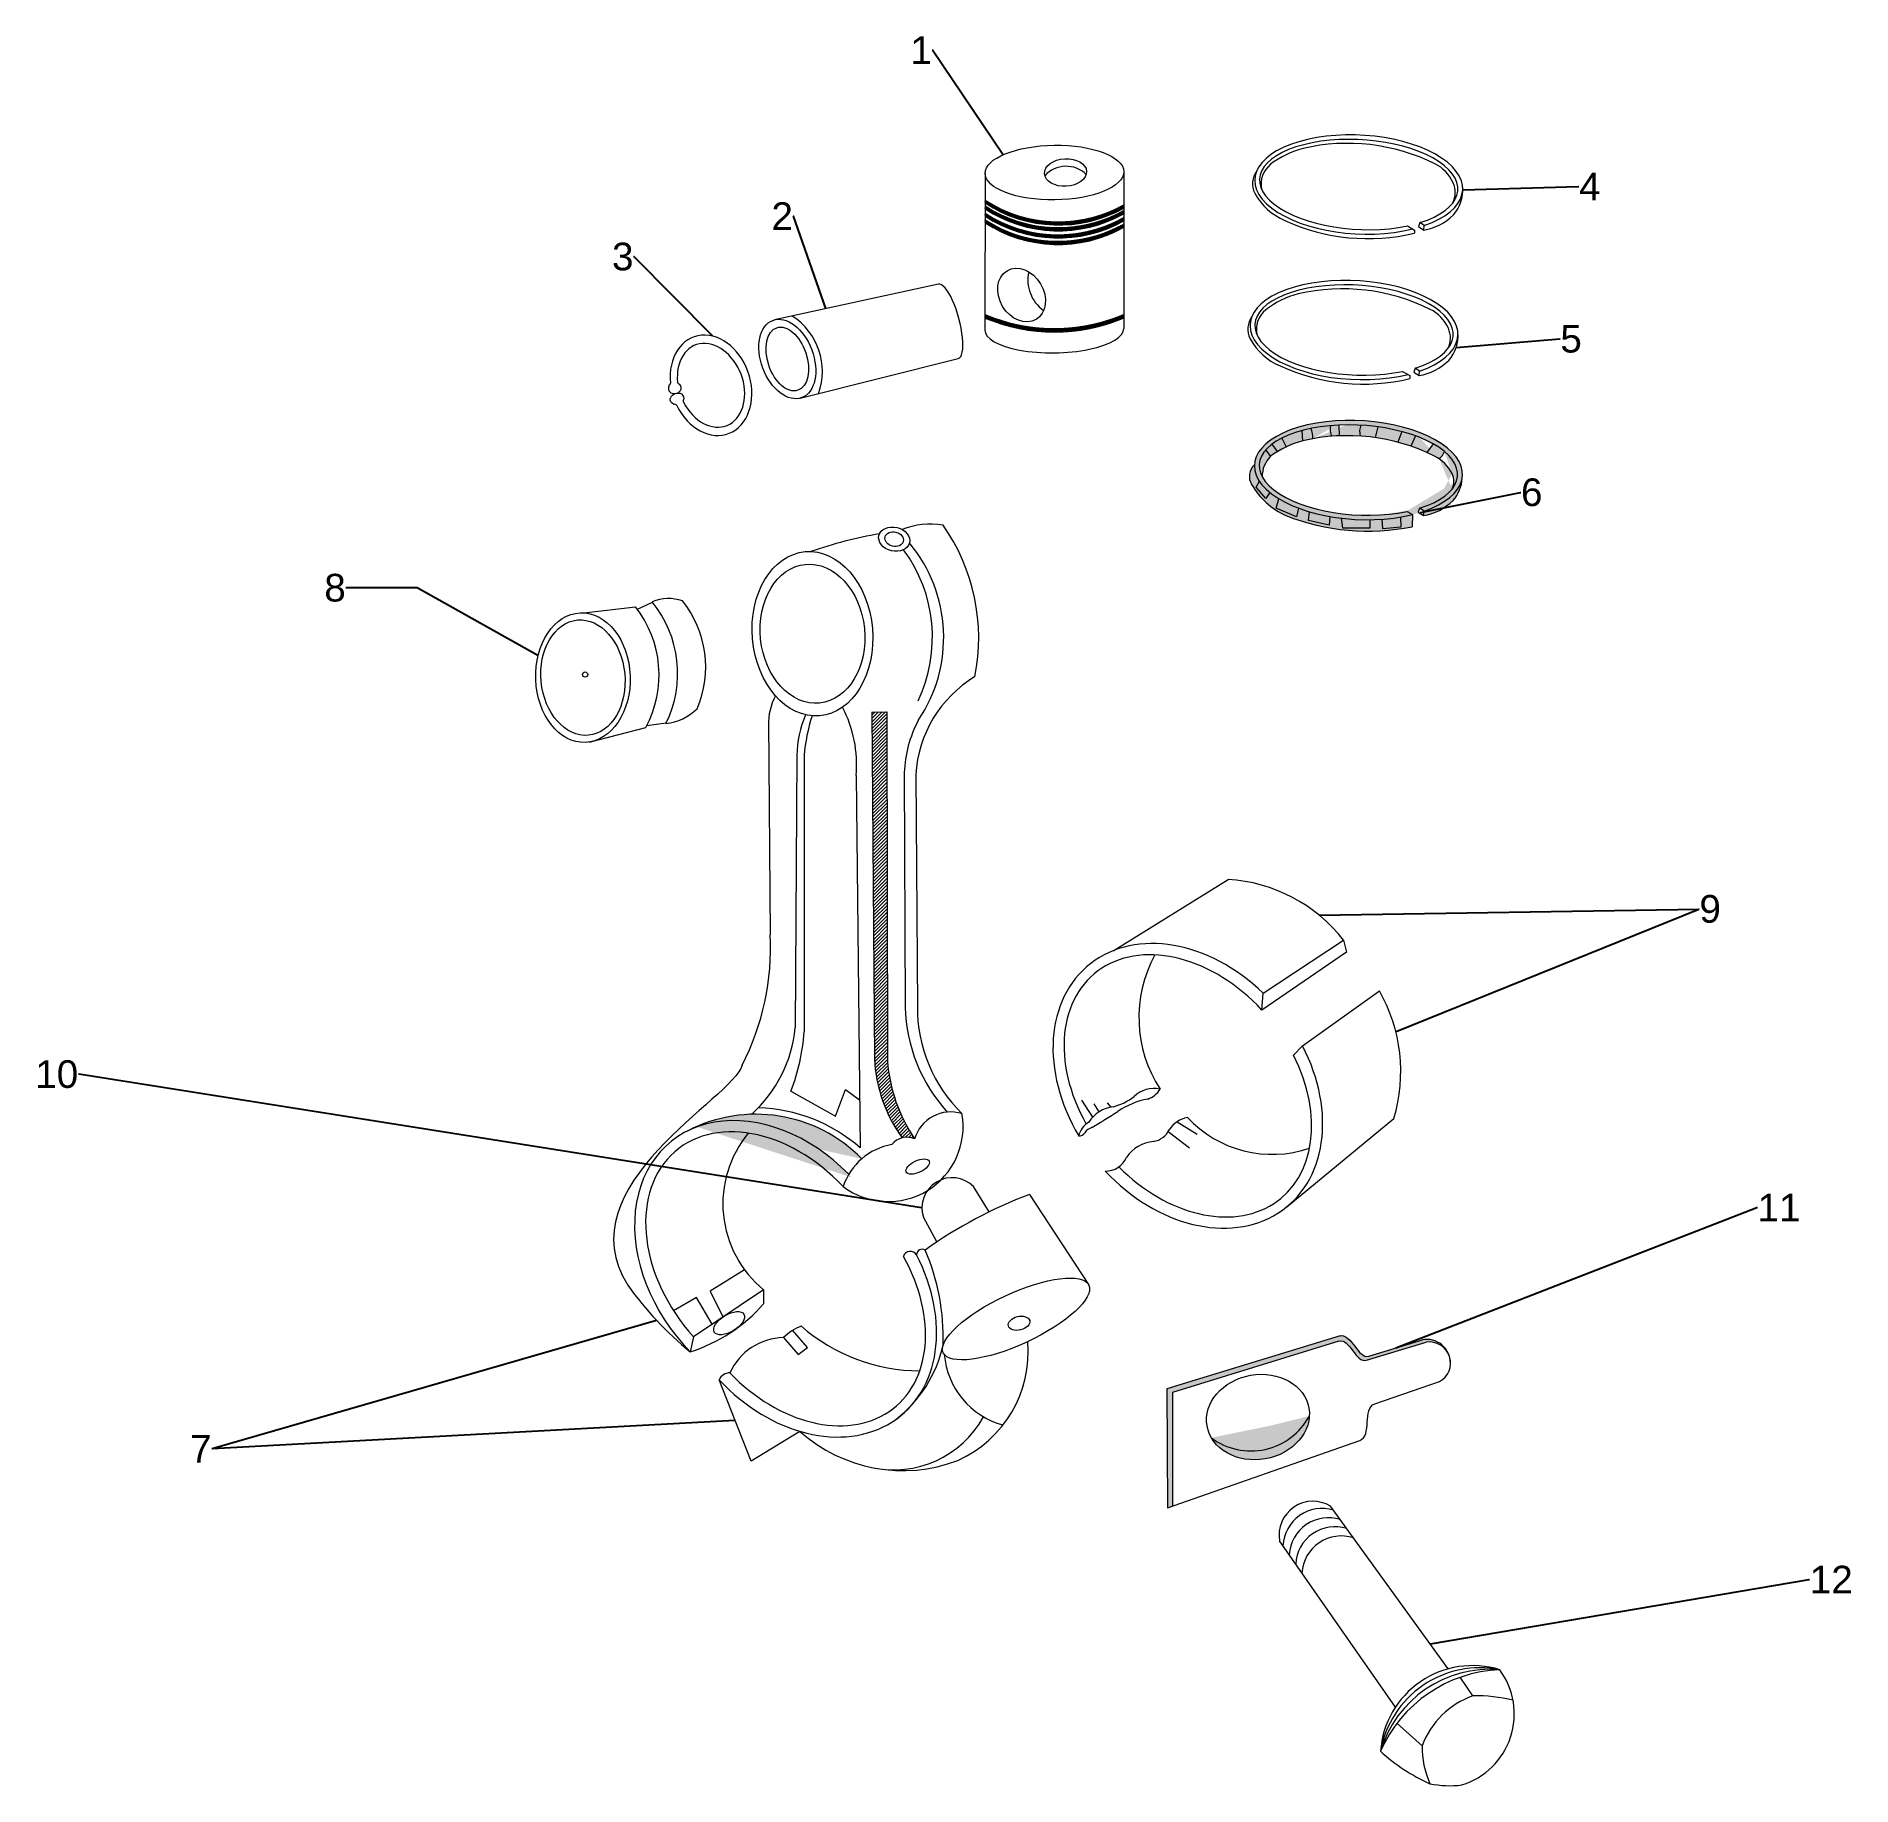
# Model space of a CAD drawing. Header units: millimetres. Extents: x -25 to 11662, y -1756 to 6167.
# Drawn here: x 1023 to 2334, y -813 to 451 of the extents above; entities that cross this region are included whole.
import ezdxf
from ezdxf import colors
from ezdxf.entities.mleader import LeaderData, LeaderLine
from ezdxf.math import Vec2, Vec3

# ---------------------------------------------------------------- set-up
doc = ezdxf.new("R2010")
doc.units = ezdxf.units.MM
doc.header["$LTSCALE"] = 0.08
doc.header["$MEASUREMENT"] = 0
doc.styles.get("Standard").update_dxf_attribs({"font": 'arial.ttf'})
pattern_1 = [(45, (210.8080105114635, -198.3298232249718), (-0.08838834764831845, 0.08838834764831845), [])]

msp = doc.modelspace()

# ---------------------------------------------------------------- hatches: boundary and pattern name
at = {"lineweight": 18, "ltscale": 0.06, "true_color": 0x636466}
h = msp.add_hatch(dxfattribs=at)
h.set_pattern_fill('ANSI31', color=251)
h.set_pattern_definition(pattern_1)
h.paths.add_polyline_path([(1808.277142054107, 322.9080363249611), (1808.276849382813, 325.274294941242, -0.2791202035121146), (1708.017860822803, 328.5195089270283), (1708.015575908272, 326.3753473524002, 0.2791571669941723)])
h = msp.add_hatch(dxfattribs=at)
h.set_pattern_fill('ANSI31', color=251)
h.set_pattern_definition([(45, (210.8158508075961, -199.8895705033888), (-0.08838834764831845, 0.08838834764831845), [])])
h.paths.add_polyline_path([(1808.284287059504, 326.9697412573566), (1808.283994506319, 329.3350449609202, -0.279102700247875), (1708.031959341363, 332.832471492117), (1708.029686194784, 330.6993529517274, 0.279246997579677)])
h = msp.add_hatch(dxfattribs=at)
h.set_pattern_fill('ANSI31', color=251)
h.set_pattern_definition([(45, (210.8023136651166, -203.0291513064697), (-0.08838834764831845, 0.08838834764831845), [])])
h.paths.add_polyline_path([(1708.006541202202, 318.5437749504104), (1708.00425487392, 316.3982867127615, 0.2789720595033899), (1808.272076691779, 313.1031357718715), (1808.271782123144, 315.484734460703, -0.2790943746419391)])
h = msp.add_hatch(dxfattribs=at)
h.set_pattern_fill('ANSI31', color=251)
h.set_pattern_definition(pattern_1)
h.paths.add_polyline_path([(1808.277773538126, 317.8024638533694), (1808.277478969491, 320.184062542201, -0.2790943746419391), (1708.012238048548, 323.2431030319082), (1708.009951720266, 321.0976147942595, 0.278972059503389)])
h = msp.add_hatch(dxfattribs=at)
h.set_pattern_fill('ANSI31', color=251)
h.set_pattern_definition(pattern_1)
h.paths.add_polyline_path([(1707.934357309149, 250.1598928789895), (1707.931612648067, 247.5843055868196, 0.204279379787864), (1808.286456856699, 247.5975007472753), (1808.286138309036, 250.1729707975555, -0.204287001434609)])
at = {"lineweight": 18, "ltscale": 0.06, "true_color": 0xffffff}
h = msp.add_hatch(color=7, dxfattribs=at)
h.dxf.hatch_style = 1
edge = h.paths.add_edge_path()
edge.add_ellipse((1977.726418242317, 137.6992611566625), major_axis=(-71.64076362095179, 4.000624238096655), ratio=0.4522956224240555, start_angle=129.5150651935261, end_angle=480.80309360234867, ccw=False)
edge.add_line((2021.914156334305, 110.1563598447185), (2025.098473116969, 108.0435260875877))
edge.add_ellipse((1977.726418242317, 137.6992611566625), major_axis=(-75.09835704890611, 3.917067415444894), ratio=0.4748537015080251, start_angle=130.513712232279, end_angle=482.7285998739374)
edge.add_line((2016.764381896493, 105.5821874139793), (2012.858674915845, 107.8187714135962))
edge = h.paths.add_edge_path(flags=17)
edge.add_ellipse((1977.726418242317, 137.6992611566625), major_axis=(-71.64076362095179, 4.000624238096655), ratio=0.4522956224240555, start_angle=260.1912039501159, end_angle=269.9999999999999)
edge.add_arc((1990.559135489087, 165.444742230329), 11.96673508403924, 157.0959485779929, 195.346035940451)
edge.add_arc((1969.680620325446, 20.89731102849169), 141.6885348885122, 81.82186992073929, 86.22099225921892, ccw=False)
edge.add_line((1989.835973619498, 161.144958611063), (1991.714208030485, 168.9468433938058))
edge = h.paths.add_edge_path(flags=17)
edge.add_ellipse((1977.726418242317, 137.6992611566625), major_axis=(-71.64076362095179, 4.000624238096655), ratio=0.4522956224240555, start_angle=236.2163085284807, end_angle=245.5216590453843)
edge.add_line((2009.057539795486, 165.5319795480531), (2006.253264451505, 157.7844273706872))
edge.add_arc((1969.680620325446, 20.89731102849157), 141.6885348885123, 71.12578840850512, 75.04146142045062, ccw=False)
edge.add_line((2015.515665418287, 154.9674029960534), (2019.066837803555, 162.4060341386408))
edge = h.paths.add_edge_path(flags=17)
edge.add_ellipse((1977.726418242317, 137.6992611566625), major_axis=(-71.64076362095179, 4.000624238096655), ratio=0.4522956224240555, start_angle=211.3420939197528, end_angle=222.4649893360364)
edge.add_line((2031.796735853755, 156.6244554998304), (2027.175007956783, 150.3964859669861))
edge.add_arc((1969.680620325448, 20.89731102849089), 141.6885348885123, 63.5537533142554, 66.05997863885091, ccw=False)
edge.add_arc((2020.714332507438, 123.1052828453788), 27.44864277646948, 55.991879033250314, 63.91701519039708, ccw=False)
edge.add_arc((2029.380105906012, 154.6559424915539), 11.04965500646884, 307.2385901518051, 341.4277927668668)
edge = h.paths.add_edge_path(flags=17)
edge.add_ellipse((1977.726418242317, 137.6992611566625), major_axis=(-71.64076362095179, 4.000624238096655), ratio=0.4522956224240555, start_angle=282.9096337349606, end_angle=287.8204136473083)
edge.add_arc((1976.137323712664, 167.372918056899), 18.76674565753632, 172.6562478653355, 196.274786933836)
edge.add_arc((1969.680620325446, 20.89731102849169), 141.6885348885122, 92.37676521996002, 94.67901824794819, ccw=False)
edge.add_line((1963.804728405108, 162.4639554508049), (1963.484596142886, 170.1768355970725))
edge = h.paths.add_edge_path(flags=17)
edge.add_ellipse((1977.726418242317, 137.6992611566625), major_axis=(-71.64076362095179, 4.000624238096655), ratio=0.4522956224240555, start_angle=300.0657340772597, end_angle=306.0173563455931)
edge.add_line((1937.063044272505, 166.2603976474784), (1937.474688073204, 158.877087976482))
edge.add_arc((1969.680620325446, 20.89731102849171), 141.6885348885123, 100.14609055107701, 103.13821665964451, ccw=False)
edge.add_arc((1931.438636181731, 161.7994924897854), 13.35901764862228, 353.8576503045222, 386.4345307976285)
edge = h.paths.add_edge_path(flags=17)
edge.add_line((1925.497426997012, 154.5026495542081), (1922.448385305537, 160.8321402788842))
edge.add_ellipse((1977.726418242317, 137.6992611566625), major_axis=(-71.64076362095179, 4.000624238096655), ratio=0.4522956224240555, start_angle=321.9224969988552, end_angle=331.8589444399477)
edge.add_line((1915.407794306967, 156.5095513381161), (1919.209004420454, 151.0305984839389))
edge.add_arc((1953.565251451231, 96.23679013957388), 64.67389846699201, 115.72104268038291, 122.08810927369069, ccw=False)
h = msp.add_hatch(color=7, dxfattribs=at)
h.dxf.hatch_style = 1
edge = h.paths.add_edge_path()
edge.add_arc((1953.56525145123, 96.236790139573), 64.67389846699204, 127.4164833799413, 127.62820896111899, ccw=False)
edge.add_line((1914.269108820548, 147.6033776967378), (1910.738850799829, 152.2180114898021))
edge.add_ellipse((1977.726418242317, 137.6992611566625), major_axis=(-71.64076362095179, 4.000624238096655), ratio=0.4522956224240555, start_angle=340.6346477180659, end_angle=375.6332068550371)
edge.add_arc((1928.117949756222, 133.3849193505581), 19.87769465270083, 134.9296645718258, 181.6284192956559, ccw=False)
at = {"lineweight": 18, "ltscale": 0.06, "true_color": 0x000000}
h = msp.add_hatch(color=18, dxfattribs=at)
h.dxf.hatch_style = 1
edge = h.paths.add_edge_path()
edge.add_line((1910.738850799829, 152.2180114898021), (1914.269108820548, 147.6033776967378))
edge.add_arc((1953.565251451231, 96.23679013957388), 64.67389846699203, 122.08810927369069, 127.41648337994249, ccw=False)
edge.add_line((1919.209004420454, 151.0305984839389), (1915.407794306967, 156.5095513381161))
edge.add_ellipse((1977.726418242317, 137.6992611566625), major_axis=(-71.64076362095179, 4.000624238096655), ratio=0.4522956224240555, start_angle=331.8589444399477, end_angle=340.6346477180658)
edge = h.paths.add_edge_path()
edge.add_line((1922.448385305537, 160.8321402788842), (1925.497426997012, 154.5026495542081))
edge.add_arc((1953.565251451231, 96.23679013957394), 64.67389846699203, 104.4062369877081, 115.7210426803831, ccw=False)
edge.add_line((1937.474688073204, 158.8770879764816), (1937.063044272505, 166.2603976474784))
edge.add_ellipse((1977.726418242317, 137.6992611566625), major_axis=(-71.64076362095179, 4.000624238096655), ratio=0.4522956224240555, start_angle=306.0173563455931, end_angle=321.9224969988552)
edge = h.paths.add_edge_path()
edge.add_arc((1969.680620325446, 20.89731102849169), 141.6885348885123, 94.6790182479483, 100.14609055107701, ccw=False)
edge.add_arc((1976.137323712664, 167.3729180568988), 18.76674565753632, 172.656247865335, 196.2747869338355, ccw=False)
edge.add_ellipse((1977.726418242317, 137.6992611566625), major_axis=(-71.64076362095179, 4.000624238096655), ratio=0.4522956224240555, start_angle=287.8204136473083, end_angle=300.0657340772597)
edge.add_arc((1931.438636181731, 161.7994924897853), 13.35901764862228, -6.142349695477776, 26.434530797628724, ccw=False)
edge = h.paths.add_edge_path()
edge.add_arc((1990.559135489087, 165.4447422303286), 11.96673508403924, 157.0959485779908, 195.346035940449, ccw=False)
edge.add_ellipse((1977.726418242317, 137.6992611566625), major_axis=(-71.64076362095179, 4.000624238096655), ratio=0.4522956224240555, start_angle=269.9999999999999, end_angle=282.9096337349606)
edge.add_line((1963.484596142886, 170.1768355970725), (1963.804728405108, 162.4639554508049))
edge.add_arc((1969.680620325446, 20.89731102849166), 141.6885348885122, 86.22099225921897, 92.37676521996002, ccw=False)
edge = h.paths.add_edge_path()
edge.add_ellipse((1977.726418242317, 137.6992611566625), major_axis=(-71.64076362095179, 4.000624238096655), ratio=0.4522956224240555, start_angle=245.5216590453843, end_angle=260.1912039501159)
edge.add_line((1991.714208030485, 168.9468433938058), (1989.835973619498, 161.144958611063))
edge.add_arc((1969.680620325446, 20.89731102849163), 141.6885348885123, 75.04146142045062, 81.82186992073952, ccw=False)
edge.add_line((2006.253264451505, 157.7844273706873), (2009.057539795486, 165.5319795480531))
edge = h.paths.add_edge_path()
edge.add_ellipse((1977.726418242317, 137.6992611566625), major_axis=(-71.64076362095179, 4.000624238096655), ratio=0.4522956224240555, start_angle=222.4649893360364, end_angle=236.2163085284807)
edge.add_line((2019.066837803555, 162.4060341386408), (2015.515665418287, 154.9674029960534))
edge.add_arc((1969.680620325447, 20.89731102849149), 141.6885348885122, 66.05997863885028, 71.12578840850517, ccw=False)
edge.add_line((2027.175007956783, 150.3964859669862), (2031.796735853755, 156.6244554998304))
edge = h.paths.add_edge_path()
edge.add_ellipse((1977.726418242317, 137.6992611566625), major_axis=(-71.64076362095179, 4.000624238096655), ratio=0.4522956224240555, start_angle=162.0737245916651, end_angle=211.3420939197528)
edge.add_arc((2029.380105906012, 154.6559424915538), 11.04965500646884, 307.2385901518052, 341.4277927668518, ccw=False)
edge.add_arc((2020.714332507438, 123.1052828453787), 27.44864277646948, 26.04185776805832, 55.991879033250825, ccw=False)
edge.add_arc((2034.399427649329, 129.5805366596312), 12.31160195455546, -27.37506094752831, 26.92746931956742, ccw=False)
at = {"lineweight": 18, "ltscale": 0.06, "true_color": 0xffffff}
h = msp.add_hatch(color=7, dxfattribs=at)
h.dxf.hatch_style = 1
edge = h.paths.add_edge_path()
edge.add_arc((1949.153923772772, 156.0385260221843), 56.4973875647865, 210.5320718464607, 244.986364062441)
edge.add_arc((1984.545487931208, 256.2214889192904), 162.5745528051549, 248.6148005880618, 281.3148351376838)
edge.add_line((2016.442621755973, 96.80675285777971), (2016.764381896493, 105.5821874139793))
edge.add_ellipse((1977.726418242317, 137.6992611566625), major_axis=(-75.09835704890611, 3.917067415444894), ratio=0.4748537015080251, start_angle=475.3240672385197, end_angle=482.7285998739374, ccw=False)
edge.add_line((2008.1675181405, 103.7899423373163), (2008.300629543754, 96.39828802854166))
edge.add_line((2008.300629543754, 96.39828802854166), (1995.389100277142, 95.24112206869498))
edge.add_line((1995.389100277142, 95.24112206869498), (1994.89242400642, 102.2052321533423))
edge.add_ellipse((1977.726418242317, 137.6992611566625), major_axis=(-75.09835704890611, 3.917067415444894), ratio=0.4748537015080251, start_angle=457.6978301435009, end_angle=464.6281888331313, ccw=False)
edge.add_line((1985.942470367773, 101.8352072015815), (1986.039096264798, 95.67043206559495))
edge.add_line((1986.039096264798, 95.67043206559495), (1966.50461612516, 95.77149200059421))
edge.add_line((1966.50461612516, 95.77149200059421), (1965.542324849756, 102.9177003705081))
edge.add_ellipse((1977.726418242317, 137.6992611566625), major_axis=(-75.09835704890611, 3.917067415444894), ratio=0.4748537015080251, start_angle=435.4504997874926, end_angle=442.0846554277023, ccw=False)
edge.add_line((1957.060099856102, 104.1661649252096), (1956.477081717332, 97.89548007406711))
edge.add_line((1956.477081717332, 97.89548007406711), (1941.722528713066, 101.2295822083192))
edge.add_line((1941.722528713066, 101.2295822083192), (1942.486684658982, 107.5524775700455))
edge.add_ellipse((1977.726418242317, 137.6992611566625), major_axis=(-75.09835704890611, 3.917067415444894), ratio=0.4748537015080251, start_angle=416.28709139466685, end_angle=423.44266791789755, ccw=False)
edge.add_line((1934.497207777717, 110.209723192509), (1932.927615807314, 104.0513040912406))
edge.add_line((1932.927615807314, 104.0513040912406), (1918.412342211734, 110.1391255316435))
edge.add_line((1918.412342211734, 110.1391255316435), (1920.228308415868, 117.0157399852306))
edge.add_ellipse((1977.726418242317, 137.6992611566625), major_axis=(-75.09835704890611, 3.917067415444894), ratio=0.4748537015080251, start_angle=393.0053170722355, end_angle=401.4759829887567, ccw=False)
edge.add_line((1913.734240569545, 121.5591898504389), (1910.737850883647, 117.2682581568556))
edge.add_line((1910.737850883647, 117.2682581568556), (1903.929127210493, 125.4448804188137))
edge.add_line((1903.929127210493, 125.4448804188137), (1906.227097258508, 129.6198924971524))
edge.add_ellipse((1977.726418242317, 137.6992611566625), major_axis=(-75.09835704890611, 3.917067415444894), ratio=0.4748537015080251, start_angle=360.00000000000006, end_angle=379.2834684338417, ccw=False)
edge.add_arc((1910.563809089205, 133.1283730975409), 11.61987447452929, 133.0742924677347, 209.896121960554)
h = msp.add_hatch(color=7, dxfattribs=at)
h.dxf.hatch_style = 1
edge = h.paths.add_edge_path()
edge.add_arc((2026.390015944692, 133.0968045678292), 26.27972363739066, 318.614085639506, 357.789399818342)
edge.add_ellipse((1977.726418242317, 137.6992611566625), major_axis=(-75.09835704890611, 3.917067415444894), ratio=0.4748537015080251, start_angle=130.513712232279, end_angle=177.2618945689593, ccw=False)
edge.add_line((2025.098473116969, 108.0435260875877), (2024.700375857813, 104.8158253957608))
edge.add_arc((2018.230107706582, 143.9757442102633), 39.69085047598831, 279.3820350244202, 314.6158966785747)
h.paths.add_polyline_path([(2025.098473116969, 108.0435260875877), (2021.914156334305, 110.1563598447185), (2021.602770457874, 109.4829422515336), (2020.811660232664, 107.3318509585782), (2024.700375857813, 104.8158253957608)])
at = {"lineweight": 18, "ltscale": 0.06, "true_color": 0x000000}
h = msp.add_hatch(color=18, dxfattribs=at)
h.dxf.hatch_style = 1
edge = h.paths.add_edge_path()
edge.add_ellipse((1977.726418242317, 137.6992611566625), major_axis=(-75.09835704890611, 3.917067415444894), ratio=0.4748537015080251, start_angle=379.2834684338417, end_angle=393.0053170722355, ccw=False)
edge.add_line((1906.227097258508, 129.6198924971524), (1903.929127210493, 125.4448804188137))
edge.add_line((1903.929127210493, 125.4448804188137), (1910.737850883647, 117.2682581568556))
edge.add_line((1910.737850883647, 117.2682581568556), (1913.734240569545, 121.5591898504389))
edge = h.paths.add_edge_path()
edge.add_line((1932.927615807314, 104.0513040912406), (1934.497207777717, 110.209723192509))
edge.add_ellipse((1977.726418242317, 137.6992611566625), major_axis=(-75.09835704890611, 3.917067415444894), ratio=0.4748537015080251, start_angle=401.4759829887567, end_angle=416.28709139466685, ccw=False)
edge.add_line((1920.228308415868, 117.0157399852306), (1918.412342211734, 110.1391255316435))
edge.add_line((1918.412342211734, 110.1391255316435), (1932.927615807314, 104.0513040912406))
edge = h.paths.add_edge_path()
edge.add_line((1956.477081717332, 97.89548007406711), (1957.060099856102, 104.1661649252096))
edge.add_ellipse((1977.726418242317, 137.6992611566625), major_axis=(-75.09835704890611, 3.917067415444894), ratio=0.4748537015080251, start_angle=423.44266791789755, end_angle=435.4504997874926, ccw=False)
edge.add_line((1942.486684658982, 107.5524775700455), (1941.722528713066, 101.2295822083192))
edge.add_line((1941.722528713066, 101.2295822083192), (1956.477081717332, 97.89548007406711))
edge = h.paths.add_edge_path()
edge.add_line((1986.039096264798, 95.67043206559495), (1985.942470367773, 101.8352072015815))
edge.add_ellipse((1977.726418242317, 137.6992611566625), major_axis=(-75.09835704890611, 3.917067415444894), ratio=0.4748537015080251, start_angle=442.0846554277023, end_angle=457.6978301435009, ccw=False)
edge.add_line((1965.542324849756, 102.9177003705081), (1966.50461612516, 95.77149200059421))
edge.add_line((1966.50461612516, 95.77149200059421), (1986.039096264798, 95.67043206559495))
edge = h.paths.add_edge_path()
edge.add_ellipse((1977.726418242317, 137.6992611566625), major_axis=(-75.09835704890611, 3.917067415444894), ratio=0.4748537015080251, start_angle=464.6281888331313, end_angle=475.3240672385197, ccw=False)
edge.add_line((1994.89242400642, 102.2052321533423), (1995.389100277142, 95.24112206869498))
edge.add_line((1995.389100277142, 95.24112206869498), (2008.300629543754, 96.39828802854166))
edge.add_line((2008.300629543754, 96.39828802854166), (2008.1675181405, 103.7899423373163))
at = {"lineweight": 18, "ltscale": 0.06, "true_color": 0x939598}
h = msp.add_hatch(dxfattribs=at)
h.set_pattern_fill('ANSI31', color=252, scale=14)
h.set_pattern_definition([(45, (0, 0), (-1.237436867076458, 1.237436867076458), [])])
h.paths.add_polyline_path([(1637.107160988688, -36.84422531686073), (1626.175529332935, -37.0691787114522), (1628.025351006137, -287.6417969085391, 0.145408921999857), (1648.147436400594, -344.6838649596162, -0.1718919394131901), (1657.077520685894, -345.5107691745641, -0.1274545633603744), (1637.433947237167, -289.1407100457517)])
at = {"lineweight": 18, "ltscale": 0.06, "true_color": 0x000000}
h = msp.add_hatch(color=18, dxfattribs=at)
h.dxf.hatch_style = 1
edge = h.paths.add_edge_path()
edge.add_ellipse((1552.242002421551, -435.0478783198724), major_axis=(71.46187789611577, -87.40746510415192), ratio=0.7573928774107171, start_angle=96.77630240160607, end_angle=165.3172215225934, ccw=False)
edge.add_arc((1648.271605860231, -393.9729433092367), 45.03037224045106, 130.7259251070676, 149.3070388182436, ccw=False)
edge.add_arc((1542.836645618052, -433.70619501487), 106.0168038068313, 44.16067512213722, 113.894716553047)
h = msp.add_hatch(color=18, dxfattribs=at)
h.dxf.hatch_style = 1
edge = h.paths.add_edge_path()
edge.add_spline(control_points=[(1963.581989104125, -491.50983902664), (1971.358901185532, -489.1058771700425), (1975.868703903815, -507.778669948754), (1983.657475267293, -505.4134141956973)], knot_values=[0, 0, 0, 0, 24.41996206322175, 24.41996206322175, 24.41996206322175, 24.41996206322175], degree=3, periodic=0)
edge.add_line((1983.657475267293, -505.4134141956973), (2026.768563943544, -492.3216509697058))
edge.add_arc((2028.878754845472, -507.6043265728231), 15.42767251508458, 11.97925811443622, 97.86153824521813, ccw=False)
edge.add_arc((2026.959777254614, -507.6026279782164), 17.30912912765491, 10.65521367871818, 100.183060256995)
edge.add_line((2023.899631390793, -490.5661536231754), (1985.172502910061, -502.3266173938713))
edge.add_spline(control_points=[(1985.172502910061, -502.3266173938712), (1977.383731546582, -504.691873146928), (1972.873928828299, -486.0190803682165), (1964.524801684028, -487.6696996198535)], knot_values=[0, 0, 0, 0, 24.41996206322175, 24.41996206322175, 24.41996206322175, 24.41996206322175], degree=3, periodic=0)
edge.add_line((1964.524801684028, -487.6696996198535), (1839.231791709242, -526.0347684124976))
edge.add_line((1839.231791709242, -526.0347684124976), (1839.70237617124, -611.87849107379))
edge.add_line((1839.70237617124, -611.87849107379), (1843.510484646757, -610.5472459156225))
edge.add_line((1843.510484646757, -610.5472459156225), (1843.510484646757, -528.6257680429757))
edge.add_line((1843.510484646757, -528.6257680429757), (1963.581989104125, -491.50983902664))
h = msp.add_hatch(color=18, dxfattribs=at)
h.dxf.hatch_style = 1
edge = h.paths.add_edge_path()
edge.add_ellipse((1905.133911415513, -546.4066293895672), major_axis=(36.78826741179812, 6.412528040458592), ratio=0.8217519470720108, start_angle=196.9498447265092, end_angle=349.393759597504)
edge.add_arc((1900.227653001804, -523.5292242941899), 47.50934893031408, 232.76428220464652, 332.2259741468774, ccw=False)

# ---------------------------------------------------------------- linework, layer by layer
at = {"lineweight": 18, "ltscale": 0.06}
for p, q in [((1708.04288659443, 352.0036686970832), (1707.922392147323, 238.9317966513064)), ((1808.273377067888, 353.3480940494599), (1808.287392563982, 240.032271537204)), ((2021.826203147038, 315.789047845152), (2021.035092921829, 313.6379565521968)), ((2022.137589023469, 316.4624654383369), (2021.826203147038, 315.789047845152)), ((2025.321905806133, 314.3496316812061), (2022.137589023469, 316.4624654383369)), ((2013.082107605009, 314.1248770072148), (2018.315496425862, 311.1279391770406)), ((2018.315496425862, 311.1279391770406), (2018.315496425862, 308.8588006439479)), ((2021.035092921829, 313.6379565521968), (2024.923804809113, 311.121900683449)), ((2024.923804809113, 311.121900683449), (2025.321905806133, 314.3496316812061)), ((1674.331437536132, 271.943011959034), (1555.809502562358, 246.2149184217865)), ((1574.33675625906, 189.6892927073483), (1688.661429735251, 218.2699593379049)), ((2018.421836154688, 210.6947509530276), (2017.630725929478, 208.5436596600722)), ((2018.733222031118, 211.3681685462125), (2018.421836154688, 210.6947509530276)), ((2021.917538813783, 209.2553347890817), (2018.733222031118, 211.3681685462125)), ((2009.677740612659, 209.0305801150902), (2014.911129433512, 206.0336422849162)), ((2014.911129433512, 206.0336422849162), (2014.911129433512, 203.7645037518235)), ((2017.630725929478, 208.5436596600722), (2021.519437816763, 206.0276037913244)), ((2021.519437816763, 206.0276037913245), (2021.917538813783, 209.2553347890817)), ((1922.448385305537, 160.8321402788841), (1925.497426997012, 154.5026495542081)), ((1937.474688073204, 158.8770879764816), (1937.063044272505, 166.2603976474784)), ((1963.484596142886, 170.1768355970725), (1963.804728405108, 162.4639554508049)), ((1991.714208030485, 168.9468433938058), (1989.835973619498, 161.1449586110631)), ((2009.057539795486, 165.5319795480531), (2006.253264451505, 157.7844273706874)), ((2019.066837803555, 162.4060341386408), (2015.515665418287, 154.9674029960534)), ((1919.209004420454, 151.0305984839389), (1915.407794306967, 156.5095513381161)), ((2031.796735853755, 156.6244554998304), (2027.175007956783, 150.3964859669862)), ((1456.900739582357, 37.19186253674864), (1467.724777759408, 42.28255144181561)), ((1418.214115147711, 34.56775733793616), (1455.489300540664, 39.04655253676084)), ((1626.175529332935, -37.06917871145221), (1637.107160988688, -36.84422531686073)), ((1626.175529332935, -37.06917871145221), (1628.025351006137, -287.6417969085393)), ((1637.107160988688, -36.84422531686074), (1637.433947237167, -289.1407100457512)), ((1422.023083845087, -58.75241120427874), (1462.938713302176, -48.15378608385236)), ((1463.661904681937, -46.78128340586413), (1477.722753859357, -44.89760346262354)), ((1551.648873862378, -43.53091754709983), (1552.806615396996, -197.9150136989266)), ((1571.963469926279, -68.40929723266487), (1570.936575281846, -265.2022139761315)), ((1577.268876573869, -68.46692543413158), (1577.268876573869, -268.1866896377892)), ((1614.860108908233, -82.85364858940156), (1617.699907999811, -351.8786282338215)), ((1649.619536466975, -80.8693412527087), (1650.212917014779, -250.339187861116)), ((1657.969488240342, -82.25346670731466), (1659.100733734201, -250.3173081474949)), ((1800.508810877604, -209.4822603192305), (1883.618349763984, -158.0158491623255)), ((1908.921794087806, -240.2247998903493), (1966.91131433929, -201.9314075993543)), ((1966.91131433929, -201.9314075993543), (1969.198038175618, -210.4790975291219)), ((1969.198038175618, -210.4790975291219), (1908.056072044949, -252.3917227772167)), ((1908.056072044949, -252.3917227772167), (1908.921794087806, -240.2247998903493)), ((1937.342839426244, -278.2758604221218), (1992.860730169501, -238.3811116903852)), ((1930.835447224137, -285.0518736666922), (1937.342839426244, -278.2758604221218)), ((1567.6595110308, -311.0151759471981), (1600.039516693876, -329.1404997598134)), ((1600.039516693876, -329.1404997598134), (1607.125530984464, -309.6677371343381)), ((1607.125530984464, -309.6677371343381), (1617.311674658944, -317.1913017580533)), ((1785.870079508186, -329.674694022337), (1777.971876131534, -317.4693520267598)), ((1790.493233128558, -325.8276881081075), (1786.941416342192, -320.0716827480887)), ((1799.004223464516, -322.4796657392814), (1796.570520917523, -319.3018966778568)), ((1840.355239545921, -340.0339829448125), (1855.712222959412, -351.9493403495603)), ((1846.732682389793, -333.0735413504126), (1861.176057825653, -342.045205523837)), ((1925.944356537644, -394.5407880685475), (2003.386900308602, -330.6875717770986)), ((1711.025329638705, -398.1345350269399), (1699.69613235749, -379.9350914228901)), ((1740.023450956652, -385.5461343993128), (1782.790533231325, -450.6708484058528)), ((1673.270698258611, -419.9024283402229), (1663.427695978574, -402.0108689388976)), ((1534.254641092679, -439.9952989130853), (1509.452900021304, -455.4680702279261)), ((1548.070450362013, -454.5153517626177), (1497.404574816228, -488.4074744031183)), ((1509.452900021304, -455.4680702279261), (1518.597790895011, -474.0553077912712)), ((1548.070450362013, -454.5153517626177), (1548.070450362013, -464.5918030766975)), ((1499.590993325623, -460.0998917491475), (1483.002985932062, -469.5661921437132)), ((1510.882810417084, -479.3914254541767), (1499.590993325623, -460.0998917491475)), ((1579.793074305839, -496.0597275402536), (1568.816796781425, -483.5496044445556)), ((1497.404574816228, -488.4074744031183), (1495.072457985468, -499.2484360255007)), ((1562.357078991488, -489.0311213761801), (1573.032280078645, -501.1170036443583)), ((1573.032280078645, -501.1170036443583), (1579.793074305839, -496.0597275402536)), ((1964.524801684028, -487.6696996198535), (1839.231791709242, -526.0347684124976)), ((1963.581989104125, -491.50983902664), (1843.510484646757, -528.6257680429757)), ((1983.657475267293, -505.4134141956973), (2026.768563943543, -492.321650969706)), ((1985.172502910061, -502.3266173938712), (2023.899631390793, -490.5661536231754)), ((1539.16269204685, -578.2009394234042), (1515.925417931278, -519.577657958949)), ((1989.491191545885, -536.8768833871101), (2036.2087098856, -520.7947161573944)), ((1839.231791709242, -526.0347684124976), (1839.70237617124, -611.87849107379)), ((1843.510484646757, -528.6257680429757), (1843.510484646757, -610.5472459156225)), ((1574.224683557756, -556.7151338026149), (1539.16269204685, -578.2009394234042)), ((1839.70237617124, -611.87849107379), (1978.777018959926, -563.2605365100891)), ((2042.617473589985, -728.3008070965346), (1957.634585660953, -610.7844224697949)), ((2004.389610178216, -756.0878573737994), (1920.755341044792, -635.8793566200575)), ((2060.460141258965, -747.8208001577478), (2051.276852492158, -734.4112367246445)), ((2023.770173776111, -783.935943819429), (2005.58841212901, -767.6169066359585))]:
    msp.add_line(p, q, dxfattribs=at)
at = {"color": 18, "lineweight": 18, "ltscale": 0.06, "true_color": 0x000000}
for p, q in [((1910.738850799829, 152.2180114898021), (1914.269108820548, 147.6033776967378)), ((1903.929127210493, 125.4448804188137), (1906.227097258508, 129.6198924971525)), ((1910.737850883647, 117.2682581568556), (1903.929127210493, 125.4448804188137)), ((1913.734240569545, 121.5591898504389), (1910.737850883647, 117.2682581568556)), ((1918.412342211734, 110.1391255316435), (1920.228308415868, 117.0157399852305)), ((1932.927615807314, 104.0513040912406), (1918.412342211734, 110.1391255316435)), ((1934.497207777717, 110.2097231925089), (1932.927615807314, 104.0513040912406)), ((1941.722528713066, 101.2295822083192), (1942.486684658982, 107.5524775700454)), ((2012.858674915845, 107.8187714135962), (2016.764381896493, 105.5821874139792)), ((2016.764381896493, 105.5821874139792), (2016.442621755973, 96.80675285778082)), ((2021.602770457874, 109.4829422515336), (2020.811660232664, 107.3318509585782)), ((2020.811660232664, 107.3318509585782), (2024.700375857813, 104.8158253957608)), ((2021.914156334305, 110.1563598447185), (2021.602770457874, 109.4829422515336)), ((2025.098473116969, 108.0435260875877), (2021.914156334305, 110.1563598447185)), ((2024.700375857813, 104.8158253957609), (2025.098473116969, 108.0435260875877)), ((1956.477081717332, 97.89548007406711), (1941.722528713066, 101.2295822083192)), ((1957.060099856102, 104.1661649252096), (1956.477081717332, 97.89548007406711)), ((1966.50461612516, 95.77149200059421), (1965.542324849756, 102.9177003705081)), ((1986.039096264798, 95.67043206559495), (1966.50461612516, 95.77149200059421)), ((1985.942470367773, 101.8352072015815), (1986.039096264798, 95.67043206559495)), ((1995.389100277142, 95.24112206869498), (1994.89242400642, 102.2052321533423)), ((2008.300629543754, 96.39828802854166), (1995.389100277142, 95.24112206869498)), ((2008.1675181405, 103.7899423373163), (2008.300629543754, 96.39828802854166))]:
    msp.add_line(p, q, dxfattribs=at)
at = {"lineweight": 18, "ltscale": 0.06}
msp.add_circle((1419.076663606603, -9.964132013763773), 1.878612213557965, dxfattribs=at)
for centre, radius, start, end in [((1953.788684140395, 307.4158240538384), 64.6738984669918, 104.406236987685, 127.6282089611199), ((1969.904053014611, 232.0763449427559), 141.6885348885123, 63.55375331420757, 103.1382166596307), ((1766.607197039058, 336.1620596349954), 21.02156873502175, 46.35030807209512, 137.322977672307), ((1925.88409698098, 344.2138872980585), 18.49712884476009, 128.763167810919, 191.2519553609974), ((2020.937765196602, 334.2843167596419), 27.44864277647068, 23.60023706237067, 63.91701519014147), ((1917.19040771703, 344.6073844710141), 15.92730929712533, 144.3943366140694, 205.5887298603485), ((2030.259028579446, 338.1388062794546), 17.36499230833263, 334.9315304422901, 24.25912848316303), ((2025.149205641336, 340.2579854995327), 27.94552781428222, 319.2835349126696, 3.763385185103426), ((1760.827549452162, 409.6999392029927), 96.84588516256412, 236.9544291132526, 299.3371379807628), ((1761.235605878483, 411.5900105548702), 96.82028907650043, 236.6650364487417, 299.0739618530764), ((1761.046683201783, 413.8871225786403), 96.85255499342594, 236.8128472939123, 299.1910932954481), ((1942.212663817201, 359.3140099418324), 44.91447979776544, 208.7243989558329, 246.8687740178569), ((1760.861291956638, 397.6124480425232), 96.89998126759576, 236.9425038395823, 299.2929720207312), ((1760.665870238434, 399.8314141835331), 96.85393758975671, 237.0642396659876, 299.4407154704555), ((1760.866988802985, 402.3117761240211), 96.89998126759576, 236.9425038395825, 299.2929720207239), ((1760.671567084781, 404.530742265031), 96.85393758975671, 237.0642396659876, 299.4407154704483), ((1761.00953811625, 407.4340407123412), 96.8445754790711, 236.8237680872388, 299.214336907625), ((1984.764753391974, 449.9110063938546), 144.9875067205456, 245.4692141895886, 283.3797671377425), ((2018.453355510977, 350.2821060821252), 39.69116275679315, 279.3822255800364, 314.6158268250655), ((1765.825176061638, 274.9615617758905), 26.87385027991192, 167.2866787733375, 234.7433275971067), ((1950.384317148045, 202.3215271617139), 64.6738984669918, 104.406236987685, 127.6282089611202), ((1966.49968602226, 126.9820480506314), 141.6885348885123, 63.55375331420046, 103.1382166596374), ((1758.094911376326, 367.8486405564468), 127.9324920190893, 246.9163618842351, 293.0990009364573), ((1922.47972998863, 239.1195904059339), 18.49712884476009, 128.7631678109271, 191.2519553609962), ((2017.533398204251, 229.1900198675173), 27.44864277647068, 23.60023706237067, 63.91701519014128), ((1542.840116780674, 208.9414073405302), 47.67271086779, 340.5303676117409, 57.18669715756636), ((1758.093560202816, 365.2814773894098), 127.9407879951262, 246.9170999443534, 293.0982422932136), ((1913.786040724679, 239.5130875788896), 15.92730929712533, 144.3943366140628, 205.5887298603521), ((2026.854661587096, 233.04450938733), 17.36499230833263, 334.931530442289, 24.25912848315865), ((2021.744838648986, 235.1636886074081), 27.94552781428222, 319.2835349126624, 3.763385185103426), ((1938.80829682485, 254.219713049708), 44.91447979776544, 208.7243989558343, 246.8687740178639), ((1981.360386399623, 344.8167095017301), 144.9875067205456, 245.4692141895815, 283.3797671377358), ((2015.048988518627, 245.1878091900008), 39.69116275679315, 279.3822255800364, 314.6158268250655), ((1479.615048144861, 200.5022134110718), 1.099390855978294, 274.4570715612451, 4.438498911459364), ((1487.626946664697, 201.5494473732981), 1.781099255842499, 194.5485291384887, 260.985933539513), ((1483.71561577472, 183.3751053504078), 1.890312845694045, 34.12511593823556, 105.0418981708475), ((1492.326744426791, 187.8340031113266), 2.372419342383476, 145.243268246667, 207.8908284291372), ((1931.438636181731, 161.7994924897852), 13.35901764862231, 353.8576503045172, 26.43453079762736), ((1976.137323712664, 167.372918056899), 18.76674565753634, 172.6562478653355, 196.2677511059763), ((1990.559135489087, 165.4447422303286), 11.96673508403924, 157.0959485779919, 195.3460359404517), ((2029.380105906012, 154.6559424915538), 11.04965500646879, 307.1746137573629, 341.4277927668634), ((1668.830895457757, 41.31037572025871), 57.36594255829356, 81.17614813074839, 111.249328757136), ((1561.658618284568, 16.42048740102464), 141.7896500167609, 348.6370226533481, 35.12326094274767), ((1684.448602645854, -214.8371388844622), 311.0121675028895, 99.76094922498025, 109.1915636075902), ((1563.206998201826, 16.92056285449313), 106.758031192001, 334.5188358447455, 36.35653568608227), ((1571.231809801931, 16.7972294677328), 106.8854516730258, 325.8993726913978, 39.74352205959688), ((1479.523988221359, 13.64855641551101), 31.25298561540294, 71.5405638367814, 112.5493609097469), ((1404.052759820239, -9.183594188044992), 81.87170733061402, 333.8072227583999, 39.15532329080462), ((1429.101779393883, -4.696812630457501), 77.07999497154246, 337.1121487876984, 38.50655671538939), ((1392.648730054914, -10.24020275253334), 79.86314259983303, 331.6581029461066, 38.10759569803335), ((1746.629644071031, -87.51497535664902), 88.8161398912896, 121.1634133943925, 176.6037834367912), ((1592.856206086855, -45.09231148141822), 41.23690313392365, 151.4587640736736, 182.1699658826001), ((1473.231152831121, -6.920878060681986), 38.63876763337318, 276.3689873326451, 314.0850072403499), ((1652.867872037133, -70.71515871652522), 80.93725519250991, 156.9716961381175, 178.3674513124812), ((1526.574466757222, -74.90499891266525), 88.6427416188139, 354.8553415594747, 27.77103264896518), ((1701.653278634928, -78.92945333230645), 124.8236514692121, 161.7279406784437, 175.1919140900486), ((1736.937104841816, -84.05358250976734), 87.37560952164083, 152.0702882726663, 177.9114996268579), ((1876.878141539078, -271.7468186172329), 113.9305218985157, 37.79146591232914, 86.60836176756033), ((1368.697829619568, -207.6218427180058), 184.3644963924568, 332.6956918849009, 3.018030138003424), ((1913.920002895301, -257.8345139085299), 94.77785027423023, 151.4344901968002, 213.0200621747261), ((1889.741463208934, -296.893726726658), 118.5635244789386, 343.4395176442323, 29.57172935554367), ((1767.455567036698, -247.0611335365673), 117.2884675674329, 181.6015482341431, 222.3319815968338), ((1765.834801622406, -250.7612766303637), 106.7411848126432, 179.5079855136906, 225.7294196339049), ((1473.586723764283, -255.3230833772682), 97.84983807795025, 312.325706628609, 354.205421631845), ((1437.027928601553, -259.2132938108113), 140.5277386171188, 338.3692257672982, 356.338888305248), ((1734.084603088594, -282.2986280227325), 106.1937587903938, 182.8840710580456, 215.977402811324), ((1756.028509332418, -279.4211137282264), 118.9921876054898, 184.6852906418783, 213.7390776342376), ((1830.120029616969, -329.8625252663903), 20.83549770392159, 78.00361038643774, 133.7637140697769), ((1819.970699771807, -300.627734497788), 16.97260059513003, 289.1617016868693, 328.5547544881207), ((1542.429836417718, -434.4583610757219), 106.8329650887094, 44.29806904218823, 117.5670699887167), ((1540.51957007826, -440.0901048387563), 117.2095097102101, 48.79678472921488, 88.14510043013043), ((1637.98585168828, -336.6124173159728), 54.16376950935727, 233.1247043398462, 10.01454589013481), ((1683.163143281729, -353.1082045500599), 27.16948160155388, 72.51946088221185, 163.7618037999557), ((1803.614007321073, -346.6900568493317), 24.64534732775696, 96.70515690355627, 147.6281121358797), ((1511.314613117745, 123.4185689142243), 535.9598568281309, 300.7377880358192, 303.0898165287892), ((1790.406192737624, -282.4585208918442), 41.07498438435744, 284.5660935174795, 308.0246636126579), ((1836.109753364524, -372.7329310370493), 57.06013407976472, 100.6733139045812, 124.3381078812973), ((1790.887787123523, -346.9313578227067), 15.68367759236487, 121.0482597202048, 166.7651093788955), ((1787.67390271607, -346.0514098492908), 9.132079110742183, 105.3988319681698, 146.5209212683736), ((1827.279088072468, -332.3976279076205), 15.14264361367369, 278.9204531969265, 335.0146105363048), ((1858.603399914762, -350.6887727389791), 21.24171159370973, 102.0061376956477, 145.9450863542307), ((1915.50050945586, -272.8698906485607), 83.74598100659631, 222.9319393420623, 288.7342002574921), ((1598.846497978198, -392.3691282655852), 80.2518542244613, 140.455767171285, 230.7497493944581), ((1648.271605860231, -393.9729433092366), 45.03037224045127, 99.60901475652928, 161.8428354576086), ((1651.445361847551, -357.7014981498727), 13.42888998129626, 65.20290003865841, 142.7568876223222), ((1775.736013290131, -338.1681054315602), 5.173859086226001, 268.722608073231, 326.6312544631955), ((1831.732052549246, -373.201146349013), 25.92960797584381, 94.65624981180582, 146.233605907747), ((1795.313998513137, -352.6169273712367), 16.09321180789575, 268.135314256634, 337.4470925334302), ((1684.187475379279, -395.2865315237637), 21.82166708660334, 44.70810896712691, 197.9477505545042), ((1857.419297456238, -695.6680116468785), 331.5981958981511, 110.7340323838032, 125.5158270771644), ((1654.010337039786, -431.9605683492884), 5.277110473805279, 32.15664435507708, 162.1824873884522), ((1662.613818415275, -429.2848596558718), 4.138036545356554, 58.35790215399543, 178.1587231525525), ((1515.369603347428, -489.5876526885515), 162.476404873233, 358.3745352589424, 23.1307321151389), ((1652.901469244462, -305.8583629315136), 249.6184782279, 215.5823575429763, 230.780130011887), ((1459.409947041942, -386.8423899548939), 117.9222459494102, 287.6010795378867, 318.751374079217), ((1585.958014691371, -511.8301048545649), 32.81459756811991, 108.9165035616463, 135.9901720535717), ((1661.301368869824, -382.0674258720514), 130.914189213507, 228.9454200490796, 269.8022889471261), ((1563.098262133234, -532.2231156308551), 43.19835321103672, 90.98311038694477, 155.7899336523249), ((1586.523938011771, -474.0666552471856), 93.45047873726283, 307.5355221657254, 347.5606561982211), ((1652.715775380722, -498.9019110244287), 86.51838225371024, 294.2795307414677, 4.701794481036159), ((2026.959777254614, -507.6026279782164), 17.30912912765486, 0.6779275873727829, 100.1830602569949), ((2029.010806981569, -507.3796994780802), 15.22407562783833, 298.2160335724408, 98.46948800736607), ((1736.014875975093, -496.4613997066537), 57.65847623697249, 184.6014937728452, 254.8426175344871), ((1523.470177748038, -522.6520888915453), 8.147117665279389, 88.38854422906793, 157.829486612412), ((1642.150363385576, -510.713073429655), 73.84953968992895, 257.4406837457119, 331.2546752841162), ((1648.55979933712, -473.4971341338797), 111.5838021703731, 228.2269340259448, 290.8588799447832), ((1944.860486136461, -631.6578807335586), 24.47200193181382, 58.53428022304754, 189.9333383095036), ((1951.457517340668, -640.7479428837637), 28.3163385117931, 73.04317027142842, 177.185696763055), ((1956.002125185368, -647.4855541119834), 28.3270694087992, 72.17397599550662, 176.7706302172026), ((1960.735214470956, -653.9724218720313), 28.31633851179306, 72.26081444200938, 177.3952069786125), ((1965.383708601483, -660.8141732858091), 28.53341293277694, 72.03112153871922, 176.5315681614883), ((2060.117652348893, -792.5659693763976), 66.60531014454396, 72.78563113016264, 175.9568891883206), ((2065.526640769066, -800.4741042077735), 72.94573367516254, 78.69258387681107, 170.0499364416341), ((2072.727867767493, -811.0025560422343), 82.36497042520716, 85.0538452344698, 163.6886750839891), ((2083.856770476094, -827.2734104624125), 98.41155606504441, 92.34545153315582, 156.3970687852893), ((2036.529262267752, -760.83737126139), 53.77791662392776, 287.2765285471032, 36.37384956661953), ((2080.245601685157, -804.6157163481269), 60.14255522796307, 109.2066378555549, 159.8886373505715), ((2062.825907750105, -861.5995980923084), 113.8033905932689, 76.50222224384456, 91.19116134675653), ((2089.275168752654, -784.8413137423171), 65.51125141206101, 179.2081432460483, 203.7990771085341), ((2084.815645510848, -687.9008586954468), 135.2769226977672, 227.6458736360785, 245.7870305350908), ((2043.769688282516, -739.2732599803115), 73.43654298991146, 258.6638038432023, 276.8279431380432)]:
    msp.add_arc(centre, radius, start, end, dxfattribs=at)
at = {"color": 18, "lineweight": 18, "ltscale": 0.06, "true_color": 0x000000}
for centre, radius, start, end in [((1953.565251451231, 96.23679013957417), 64.6738984669918, 104.4062369876849, 127.6282089611202), ((1969.680620325446, 20.89731102849169), 141.6885348885123, 63.55375331420046, 103.1382166596375), ((1928.117949756222, 133.3849193505579), 19.87769465270087, 134.9296645718291, 181.6284192956554), ((2020.714332507438, 123.1052828453784), 27.44864277646966, 26.04185776804716, 63.91701519014128), ((1910.563809089204, 133.1283730975406), 11.61987447452928, 133.074292467731, 209.8961219605542), ((2034.399427649329, 129.5805366596312), 12.31160195455545, 332.624939052465, 26.92746931953732), ((2026.390015944692, 133.0968045678292), 26.27972363739065, 318.6140856395038, 357.7893998193044), ((1949.153923772772, 156.0385260221844), 56.49738756478673, 210.5320718464634, 244.986364062459), ((2018.230107706582, 143.9757442102635), 39.6908504759885, 279.3820350244213, 314.6158966785752), ((1984.545487931208, 256.2214889192906), 162.5745528051551, 248.6148005880592, 281.3148351376797), ((1900.123240164784, -523.0580588321062), 47.82270659563081, 233.2054567123107, 331.7847996392125)]:
    msp.add_arc(centre, radius, start, end, dxfattribs=at)
at = {"lineweight": 18, "ltscale": 0.06}
for centre, major_axis, ratio, start_param, end_param in [((1977.949850931481, 344.0053667502809), (-75.09835704890611, 3.917067415444894), 0.4748537015080251, 2.277893997453667, 8.425203461342491), ((1977.949850931481, 344.0053667502809), (-71.64076362095179, 4.000624238096655), 0.4522956224240555, 2.260464318562137, 8.391597037135469), ((1974.545483939131, 238.9110698581565), (-75.09835704890611, 3.917067415444894), 0.4748537015080251, 2.277893997453667, 8.425203461342491), ((1974.545483939131, 238.9110698581565), (-71.64076362095179, 4.000624238096655), 0.4522956224240555, 2.260464318562137, 8.391597037135469), ((1681.496433635692, 245.1064856484695), (7.164996099559174, -26.83652631056453), 0.2853116182075204, 6.280472013474032, 9.42477796076938), ((1510.03817473221, 198.9734052125656), (-12.20078314768121, 35.0331693860788), 0.7678970272738548, 1.721963823336379, 7.548147855893916), ((1758.104531830864, 239.4363009605729), (50.18234182742241, 0.6731126653748639), 0.3390393232408007, 3.131684332105679, 6.283185307179586), ((1510.03817473221, 198.9734052125656), (-11.38637567677734, 29.06195162521025), 0.7407142316963958, 1.705088733827903, 7.501130682512875), ((1854.482478641528, -307.1333229643955), (71.46187789611577, -87.40746510415192), 0.7573928774107171, 1.725010798071701, 4.517502856226397), ((1854.482478641529, -307.1333229643956), (67.38160463039122, -81.16142046290615), 0.7242716400053345, 1.645729119888881, 4.466441839984979), ((1854.482478641528, -307.1333229643955), (71.46187789611577, -87.40746510415192), 0.7573928774107175, 4.800037675648561, 7.584062240455133), ((1854.482478641528, -307.1333229643955), (67.38160463039122, -81.16142046290615), 0.7242716400053345, 4.83808378394913, 7.547933361478197), ((1552.242002421551, -435.0478783198725), (67.38160463039122, -81.16142046290615), 0.7242716400053345, 1.650416774243377, 4.769549665794708), ((1552.242002421551, -435.0478783198724), (71.46187789611577, -87.40746510415192), 0.7573928774107171, 1.689065114813722, 4.832405547860479), ((1575.617557668699, -458.0093637227183), (71.46187789611577, -87.40746510415192), 0.7573928774107175, 4.800037675648561, 7.584062240455133), ((1575.617557668699, -458.0093637227183), (67.38160463039122, -81.16142046290615), 0.7242716400053345, 4.810248362541506, 7.609031595754954)]:
    msp.add_ellipse(centre, major_axis=major_axis, ratio=ratio, start_param=start_param, end_param=end_param, dxfattribs=at)
for centre, major_axis, ratio in [((1758.158131831159, 352.6758813732715), (50.11524523672902, 0.6722126761883342), 0.3942468639887234), ((1766.136453537822, 352.6758813732715), (15.21669199666099, 0.8653686776427014), 0.6546419529400935), ((1734.388006398656, 264.110210673442), (10.42586909365009, -17.60873382713255), 0.778549179537469), ((1565.149804311001, 217.9688045331718), (10.42277668297994, -27.9228490276642), 0.6339467578722952), ((1565.149804311001, 217.9688045331718), (7.581566296761727, -22.56525099694195), 0.5930227960489495), ((1642.367253843015, 87.82034417410108), (11.05028929577676, -2.685679758682246), 0.7573564128690883), ((1642.367253843015, 87.82034417410108), (6.557658973293495, -1.638255356973741), 0.768763765779817), ((1583.33273332243, 19.50778727219171), (5.184159800148336, -59.28781681382861), 0.7305990341051605), ((1583.33273332243, 19.50778727219171), (5.184159800148337, -50.07805849060878), 0.7487704379737677), ((1417.535361879487, -12.20255081259471), (1.811966510219941, -46.79855378240126), 0.7287257288981581), ((1417.535361879487, -12.20255081259471), (4.00488501288055, -41.63221420477657), 0.7245110609510236), ((1659.310336427274, -365.4370077394229), (-8.341382631952001, -3.889892466399033), 0.4652566753052573), ((1730.422950197566, -475.5141267426816), (52.58078065498549, 24.42863994967584), 0.3168534063279093), ((1523.117185510204, -478.5740521443527), (10.70136217741485, 6.460839962377247), 0.5000973392874126), ((1732.557226295643, -478.6136800041864), (7.693775538216869, 1.882138133037188), 0.6216096041767631), ((1905.133911415513, -546.4066293895672), (-36.78851422177165, -6.425966822134067), 0.8207136611855689)]:
    msp.add_ellipse(centre, major_axis=major_axis, ratio=ratio, dxfattribs=at)
at = {"color": 18, "lineweight": 18, "ltscale": 0.06, "true_color": 0x000000}
for major_axis, ratio, start_param, end_param in [((-75.09835704890611, 3.917067415444894), 0.4748537015080251, 2.277893997453667, 8.425203461342491), ((-71.64076362095179, 4.000624238096655), 0.4522956224240555, 2.260464318562137, 8.391597037135469)]:
    msp.add_ellipse((1977.726418242317, 137.6992611566625), major_axis=major_axis, ratio=ratio, start_param=start_param, end_param=end_param, dxfattribs=at)
at = {"lineweight": 18}
for points in [[(1483.225031729004, 185.200649090964), (1474.695329895693, 190.023756507506), (1489.469997232366, 198.4982909193099), (1490.377612232125, 189.1865034713382)], [(1479.700484161901, 199.4061472902556), (1476.115199996525, 189.274094551627), (1493.084192905277, 192.6208709295835), (1487.347889476712, 199.7903448620734)], [(1532.520939705275, -292.1928550797525), (1526.7375378369, -315.6940107390024), (1403.984823747534, -379.0899601104553), (1449.891760959794, -451.1045092314641)], [(1963.581989104125, -491.50983902664), (1971.358901185532, -489.1058771700425), (1975.868703903815, -507.778669948754), (1983.657475267293, -505.4134141956973)], [(1964.524801684028, -487.6696996198535), (1972.873928828299, -486.0190803682165), (1977.383731546582, -504.691873146928), (1985.172502910061, -502.3266173938712)], [(1978.777018959926, -563.2605365100891), (1987.737335021135, -560.128173698256), (1980.516050143061, -539.9665107919944), (1989.491191545885, -536.8768833871101)]]:
    msp.add_open_spline(points, degree=3, dxfattribs=at)

# ---------------------------------------------------------------- leaders
at = {"lineweight": 18, "ltscale": 0.06}
ml = msp.add_multileader_mtext('Standard', dxfattribs=at)
ml.set_content('1', color=256)
ml.set_leader_properties()
ml.build(insert=Vec2(0, 0))
ml.multileader.update_dxf_attribs({"dogleg_length": 0.36, "arrow_head_size": 0.18})
ctx = ml.context
ctx.base_point, ctx.char_height, ctx.arrow_head_size, ctx.landing_gap_size, ctx.plane_origin = Vec3(1662.186929222246, 441.090343857353), 20, 0.18, 0.09, Vec3(1721.033677661527, 365.5299633718964)
ctx.text_align_type = 2
notes = []
notes.append((ctx, [(0, (1, 1, 0), (1670.093914215424, 441.090343857353), (-1, 0), 0.36, [(0, [(1721.033677661527, 365.5299633718965)], 0, [])])]))
ctx.mtext.insert, ctx.mtext.alignment, ctx.mtext.flow_direction = Vec3(1669.643914215424, 451.090343857353), 3, 5
ml = msp.add_multileader_mtext('Standard', dxfattribs=at)
ml.set_content('4', color=256)
ml.set_leader_properties()
ml.build(insert=Vec2(0, 0))
ml.multileader.update_dxf_attribs({"dogleg_length": 0.36, "arrow_head_size": 0.18})
ctx = ml.context
ctx.base_point, ctx.char_height, ctx.arrow_head_size, ctx.landing_gap_size, ctx.plane_origin = Vec3(2136.990428583395, 342.5817070920907), 20, 0.18, 0.09, Vec3(2053.094733455619, 340.2579854995325)
notes.append((ctx, [(0, (1, 1, 0), (2136.630428583395, 342.5817070920907), (1, 0), 0.36, [(0, [(2053.094733455619, 340.2579854995326)], 0, [])])]))
ctx.mtext.insert, ctx.mtext.flow_direction = Vec3(2137.080428583395, 352.5817070920907), 5
ml = msp.add_multileader_mtext('Standard', dxfattribs=at)
ml.set_content('2', color=256)
ml.set_leader_properties()
ml.build(insert=Vec2(0, 0))
ml.multileader.update_dxf_attribs({"dogleg_length": 0.36, "arrow_head_size": 0.18})
ctx = ml.context
ctx.base_point, ctx.char_height, ctx.arrow_head_size, ctx.landing_gap_size, ctx.plane_origin = Vec3(1555.903254195733, 321.1958469481829), 20, 0.18, 0.09, Vec3(1593.276689774528, 253.0983531950669)
ctx.text_align_type = 2
notes.append((ctx, [(0, (1, 1, 0), (1569.690184618652, 321.1958469481829), (-1, 0), 0.36, [(0, [(1592.946709090248, 254.2764601395541)], 0, [])])]))
ctx.mtext.insert, ctx.mtext.alignment, ctx.mtext.flow_direction = Vec3(1569.240184618653, 331.1958469481829), 3, 5
ml = msp.add_multileader_mtext('Standard', dxfattribs=at)
ml.set_content('3', color=256)
ml.set_leader_properties()
ml.build(insert=Vec2(0, 0))
ml.multileader.update_dxf_attribs({"dogleg_length": 0.36, "arrow_head_size": 0.18})
ctx = ml.context
ctx.base_point, ctx.char_height, ctx.arrow_head_size, ctx.landing_gap_size, ctx.plane_origin = Vec3(1440.86490784361, 291.8445985964665), 20, 0.18, 0.09, Vec3(1511.127566030108, 234.5050316180541)
ctx.text_align_type = 2
notes.append((ctx, [(0, (1, 1, 0), (1454.501770053705, 291.8445985964665), (-1, 0), 0.36, [(0, [(1511.127566030059, 234.5050316180663)], 0, [])])]))
ctx.mtext.insert, ctx.mtext.alignment, ctx.mtext.flow_direction = Vec3(1454.051770053705, 302.0219519388949), 3, 5
ml = msp.add_multileader_mtext('Standard', dxfattribs=at)
ml.set_content('5', color=256)
ml.set_leader_properties()
ml.build(insert=Vec2(0, 0))
ml.multileader.update_dxf_attribs({"dogleg_length": 0.36, "arrow_head_size": 0.18})
ctx = ml.context
ctx.base_point, ctx.char_height, ctx.arrow_head_size, ctx.landing_gap_size, ctx.plane_origin = Vec3(2123.493998105647, 232.4704351850335), 20, 0.18, 0.09, Vec3(2048.249872249966, 226.3072943846019)
notes.append((ctx, [(0, (1, 1, 0), (2123.133998105647, 232.4704351850335), (1, 0), 0.36, [(0, [(2048.249872249966, 226.3072943846017)], 0, [])])]))
ctx.mtext.insert, ctx.mtext.flow_direction = Vec3(2123.583998105647, 242.6409672450608), 5
ml = msp.add_multileader_mtext('Standard', dxfattribs=at)
ml.set_content('6', color=256)
ml.set_leader_properties()
ml.build(insert=Vec2(0, 0))
ml.multileader.update_dxf_attribs({"dogleg_length": 0.36, "arrow_head_size": 0.18})
ctx = ml.context
ctx.base_point, ctx.char_height, ctx.arrow_head_size, ctx.landing_gap_size, ctx.plane_origin = Vec3(2095.047325383811, 121.5589292405534), 20, 0.18, 0.09, Vec3(2052.650182139625, 129.5805366596311)
notes.append((ctx, [(0, (1, 1, 0), (2094.687325383811, 121.5589292405534), (1, 0), 0.36, [(0, [(2022.325018099208, 107.1333751530959)], 0, [])])]))
ctx.mtext.insert, ctx.mtext.flow_direction = Vec3(2095.137325383811, 131.7294613005807), 5
ml = msp.add_multileader_mtext('Standard', dxfattribs=at)
ml.set_content('8', color=256)
ml.set_leader_properties()
ml.build(insert=Vec2(0, 0))
ml.multileader.update_dxf_attribs({"dogleg_length": 0.36, "arrow_head_size": 0.18})
ctx = ml.context
ctx.base_point, ctx.char_height, ctx.arrow_head_size, ctx.landing_gap_size, ctx.plane_origin = Vec3(1232.930691923411, 52.59227289858867), 20, 0.18, 0.09, Vec3(1406.555023132446, 49.57361084385826)
ctx.text_align_type = 2
notes.append((ctx, [(0, (1, 1, 0), (1297.782521216424, 52.59227289858867), (-1, 0), 51.4931116941044, [(0, [(1385.152208896425, 3.766369913564162)], 0, [])])]))
ctx.mtext.insert, ctx.mtext.alignment, ctx.mtext.flow_direction = Vec3(1246.19940952232, 62.76280495861596), 3, 5
ml = msp.add_multileader_mtext('Standard', dxfattribs=at)
ml.set_content('9', color=256)
ml.set_leader_properties()
ml.build(insert=Vec2(0, 0))
ml.multileader.update_dxf_attribs({"dogleg_length": 0.36, "arrow_head_size": 0.18})
ctx = ml.context
ctx.base_point, ctx.char_height, ctx.arrow_head_size, ctx.landing_gap_size, ctx.plane_origin = Vec3(2223.962496975651, -179.4300674301181), 20, 0.18, 0.09, Vec3(1949.277433193723, -183.7780378596611)
notes.append((ctx, [(0, (1, 1, 0), (2223.602496975651, -179.4300674301181), (1, 0), 0.36, [(0, [(1949.277433193723, -183.778037859661)], 0, [])])]))
ctx.mtext.insert, ctx.mtext.flow_direction = Vec3(2224.052496975651, -169.2595353700908), 5
ml = msp.add_multileader_mtext('Standard', dxfattribs=at)
ml.set_content('', color=256)
ml.set_leader_properties()
ml.build(insert=Vec2(0, 0))
ml.multileader.update_dxf_attribs({"dogleg_length": 0.36, "arrow_head_size": 0.18})
ctx = ml.context
ctx.base_point, ctx.char_height, ctx.arrow_head_size, ctx.landing_gap_size, ctx.plane_origin = Vec3(2223.962496975651, -179.4300674301181), 0.18, 0.18, 0.09, Vec3(2004.741057953656, -268.0423394910734)
notes.append((ctx, [(0, (1, 1, 0), (2223.602496975651, -179.4300674301181), (1, 0), 0.36, [(0, [(2004.741057953656, -268.0423394910734)], 0, [])])]))
ctx.mtext.insert, ctx.mtext.flow_direction = Vec3(2224.052496975651, -179.3400674301181), 5
ml = msp.add_multileader_mtext('Standard', dxfattribs=at)
ml.set_content('10', color=256)
ml.set_leader_properties()
ml.build(insert=Vec2(0, 0))
ml.multileader.update_dxf_attribs({"dogleg_length": 0.36, "arrow_head_size": 0.18})
ctx = ml.context
ctx.base_point, ctx.char_height, ctx.arrow_head_size, ctx.landing_gap_size, ctx.plane_origin = Vec3(1026.141216753516, -298.7867455051651), 20, 0.18, 0.09, Vec3(1673.615498474882, -407.1199435753129)
ctx.text_align_type = 2
notes.append((ctx, [(0, (1, 1, 0), (1053.379716071388, -298.7867455051651), (-1, 0), 0.36, [(0, [(1662.365808292675, -395.2865315237637)], 0, [])])]))
ctx.mtext.insert, ctx.mtext.alignment, ctx.mtext.flow_direction = Vec3(1052.929716071387, -288.6162134451378), 3, 5
ml = msp.add_multileader_mtext('Standard', dxfattribs=at)
ml.set_content('11', color=256)
ml.set_leader_properties()
ml.build(insert=Vec2(0, 0))
ml.multileader.update_dxf_attribs({"dogleg_length": 0.36, "arrow_head_size": 0.18})
ctx = ml.context
ctx.base_point, ctx.char_height, ctx.arrow_head_size, ctx.landing_gap_size, ctx.plane_origin = Vec3(2265.945159431568, -395.1141642492199), 20, 0.18, 0.09, Vec3(2004.536067150427, -496.4463855085233)
notes.append((ctx, [(0, (1, 1, 0), (2265.585159431568, -395.1141642492199), (1, 0), 0.36, [(0, [(2004.536067150427, -496.4463855085233)], 0, [])])]))
ctx.mtext.insert, ctx.mtext.flow_direction = Vec3(2266.035159431568, -385.1141642492199), 5
ml = msp.add_multileader_mtext('Standard', dxfattribs=at)
ml.set_content('7', color=256)
ml.set_leader_properties()
ml.build(insert=Vec2(0, 0))
ml.multileader.update_dxf_attribs({"dogleg_length": 0.36, "arrow_head_size": 0.18})
ctx = ml.context
ctx.base_point, ctx.char_height, ctx.arrow_head_size, ctx.landing_gap_size, ctx.plane_origin = Vec3(1136.298107252344, -569.2719888519473), 20, 0.18, 0.09, Vec3(1468.446918789677, -478.5155527495645)
ctx.text_align_type = 2
notes.append((ctx, [(0, (1, 1, 0), (1149.784901249615, -569.2719888519473), (-1, 0), 0.36, [(0, [(1470.881502073159, -476.6743932792843)], 0, [])])]))
ctx.mtext.insert, ctx.mtext.alignment, ctx.mtext.flow_direction = Vec3(1149.334901249615, -559.2719888519473), 3, 5
ml = msp.add_multileader_mtext('Standard', dxfattribs=at)
ml.set_content('', color=256)
ml.set_leader_properties()
ml.build(insert=Vec2(0, 0))
ml.multileader.update_dxf_attribs({"dogleg_length": 0.36, "arrow_head_size": 0.18})
ctx = ml.context
ctx.base_point, ctx.char_height, ctx.arrow_head_size, ctx.landing_gap_size, ctx.plane_origin = Vec3(1149.244901249615, -569.2719888519473), 0.18, 0.18, 0.09, Vec3(1538.793745171271, -560.7227107427258)
ctx.text_align_type = 2
notes.append((ctx, [(0, (1, 1, 0), (1149.784901249615, -569.2719888519473), (-1, 0), 0.36, [(0, [(1527.544054989064, -548.8892986911766)], 0, [])])]))
ctx.mtext.insert, ctx.mtext.alignment, ctx.mtext.flow_direction = Vec3(1149.334901249615, -569.1819888519473), 3, 5
ml = msp.add_multileader_mtext('Standard', dxfattribs=at)
ml.set_content('12', color=256)
ml.set_leader_properties()
ml.build(insert=Vec2(0, 0))
ml.multileader.update_dxf_attribs({"dogleg_length": 0.36, "arrow_head_size": 0.18})
ctx = ml.context
ctx.base_point, ctx.char_height, ctx.arrow_head_size, ctx.landing_gap_size, ctx.plane_origin = Vec3(2303.676264115667, -663.7946634664672), 20, 0.18, 0.09, Vec3(2029.577502753916, -710.2688212975505)
notes.append((ctx, [(0, (1, 1, 0), (2303.316264115667, -663.7946634664672), (1, 0), 0.36, [(0, [(2029.577502753916, -710.2688212975505)], 0, [])])]))
ctx.mtext.insert, ctx.mtext.flow_direction = Vec3(2303.766264115667, -653.7946634664672), 5
for ctx, leaders in notes:
    for number, flags, end, landing, length, lines in leaders:
        leader = LeaderData()
        leader.index, (leader.has_last_leader_line, leader.has_dogleg_vector, leader.attachment_direction) = number, flags
        leader.last_leader_point, leader.dogleg_vector, leader.dogleg_length = Vec3(end), Vec3(landing), length
        for number, points, colour, breaks in lines:
            line = LeaderLine()
            line.index, line.vertices, line.color, line.breaks = number, Vec3.list(points), colors.encode_raw_color(colour), breaks
            leader.lines.append(line)
        ctx.leaders.append(leader)

doc.saveas('drawing.dxf')
